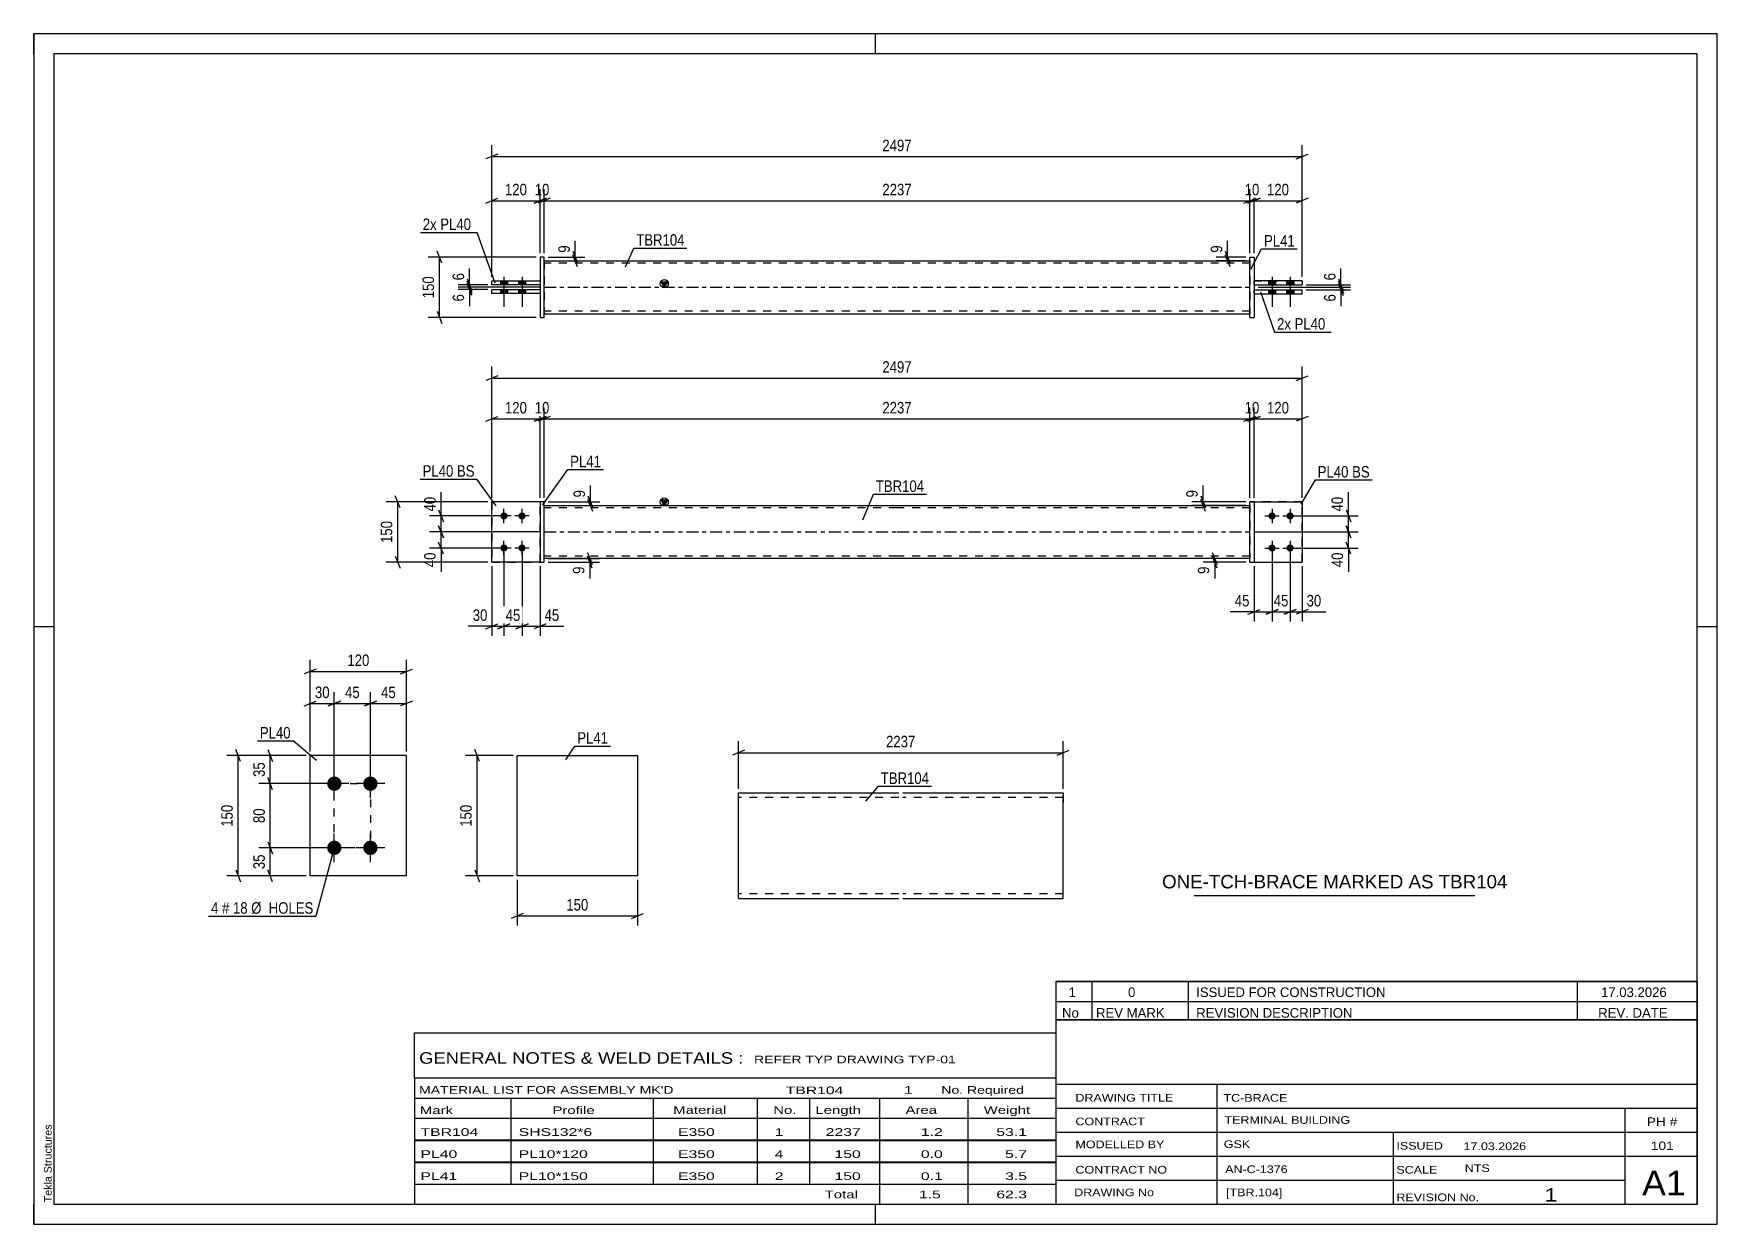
# Paper-space layout 'Layout1' of a CAD drawing. Header units: millimetres. Extents: x 0 to 420, y 0 to 297.
# The model-space entities are those that its viewports show. They can reach past a viewport. Long polylines and large blocks are cut down to what shows.
import ezdxf

# ---------------------------------------------------------------- set-up
doc = ezdxf.new("R2010")
doc.units = ezdxf.units.MM
doc.linetypes.add('DXK_LINE_DOT2', pattern=[3.9198, 1.9599, -1.9599])
doc.linetypes.add('DXK_LINE_DOT3', pattern=[5.9187, 2.979, -0.9799, 0.9799, -0.9799])
doc.layers.add('Viewport layer', color=7, linetype='Continuous', plot=False)
doc.styles.add('Arial', font='ARIAL.TTF', dxfattribs={"height": 0.2})
doc.styles.add('Arial Narrow', font='ARIALN.TTF', dxfattribs={"height": 0.2})

# ---------------------------------------------------------------- blocks, each defined once
blk = doc.blocks.new('Unknown-581590759-1127')
at = {"color": 5, "linetype": 'Continuous'}
for p, q in [((420, 297), (0, 297)), ((0, 297), (0, 0)), ((0, 292), (0, 297)), ((210, 292), (210, 297)), ((420, 0), (420, 297)), ((415, 292), (5, 292)), ((5, 292), (5, 5)), ((415, 5), (415, 292)), ((5, 149), (0, 149)), ((420, 149), (415, 149)), ((0, 0), (0, 5)), ((5, 5), (415, 5)), ((210, 0), (210, 5)), ((0, 0), (420, 0))]:
    blk.add_line(p, q, dxfattribs=at)
at = {"color": 174, "linetype": 'Continuous', "style": 'Arial'}
blk.add_text('Tekla Structures', height=1.9102, rotation=90, dxfattribs=at).set_placement((4.5, 5.5))
blk = doc.blocks.new('Part-581590759-1367 - 1364')
at = {"color": 2, "linetype": 'Continuous'}
for p, q in [((304.42, 180.2), (303.42, 180.2)), ((303.42, 165.2), (303.42, 180.2)), ((304.42, 180.2), (304.42, 165.2)), ((303.42, 165.2), (303.42, 165.2)), ((303.42, 165.2), (304.42, 165.2))]:
    blk.add_line(p, q, dxfattribs=at)
at = {"color": 7, "linetype": 'DXK_LINE_DOT2'}
for p, q in [((303.42, 180.2), (303.42, 180.2)), ((303.42, 180.2), (304.42, 180.2)), ((304.42, 180.2), (304.42, 180.2)), ((303.42, 165.2), (304.42, 165.2))]:
    blk.add_line(p, q, dxfattribs=at)
blk = doc.blocks.new('Part-581590759-1420 - 1364')
at = {"color": 7, "linetype": 'DXK_LINE_DOT2'}
for p, q in [((126.32, 180.2), (114.32, 180.2)), ((114.32, 180.2), (114.32, 165.2)), ((126.32, 165.2), (126.32, 180.2)), ((114.32, 165.2), (126.32, 165.2))]:
    blk.add_line(p, q, dxfattribs=at)
blk = doc.blocks.new('Bolt-581590759-1378 - 1364')
at = {"linetype": 'Continuous'}
for points in [[(117.32, 175.8, -1), (117.32, 177.6, -1)], [(121.82, 175.8, -1), (121.82, 177.6, -1)], [(117.32, 167.8, -1), (117.32, 169.6, -1)], [(121.82, 167.8, -1), (121.82, 169.6, -1)]]:
    blk.add_hatch(color=1, dxfattribs=at).paths.add_polyline_path(points)
at = {"color": 1, "linetype": 'Continuous'}
for p, q in [((119.12, 176.7), (115.52, 176.7)), ((117.32, 174.9), (117.32, 178.5)), ((123.62, 176.7), (120.02, 176.7)), ((121.82, 174.9), (121.82, 178.5)), ((119.12, 168.7), (115.52, 168.7)), ((117.32, 166.9), (117.32, 170.5)), ((123.62, 168.7), (120.02, 168.7)), ((121.82, 166.9), (121.82, 170.5))]:
    blk.add_line(p, q, dxfattribs=at)
blk = doc.blocks.new('Bolt-581590759-1379 - 1364')
at = {"linetype": 'Continuous'}
for points in [[(308.92, 177.6, -1), (308.92, 175.8, -1)], [(313.42, 177.6, -1), (313.42, 175.8, -1)], [(308.92, 169.6, -1), (308.92, 167.8, -1)], [(313.42, 169.6, -1), (313.42, 167.8, -1)]]:
    blk.add_hatch(color=1, dxfattribs=at).paths.add_polyline_path(points)
at = {"color": 1, "linetype": 'Continuous'}
for p, q in [((307.12, 176.7), (310.72, 176.7)), ((308.92, 178.5), (308.92, 174.9)), ((311.62, 176.7), (315.22, 176.7)), ((313.42, 178.5), (313.42, 174.9)), ((307.12, 168.7), (310.72, 168.7)), ((308.92, 170.5), (308.92, 166.9)), ((311.62, 168.7), (315.22, 168.7)), ((313.42, 170.5), (313.42, 166.9))]:
    blk.add_line(p, q, dxfattribs=at)
blk = doc.blocks.new('Part-581590759-1405 - 1364')
at = {"color": 2, "linetype": 'Continuous'}
for p, q in [((127.32, 180.2), (126.32, 180.2)), ((126.32, 180.2), (126.32, 165.2)), ((127.32, 165.2), (127.32, 180.2)), ((126.32, 165.2), (127.32, 165.2))]:
    blk.add_line(p, q, dxfattribs=at)
blk = doc.blocks.new('Part-581590759-1425 - 1364')
at = {"color": 2, "linetype": 'Continuous'}
for p, q in [((126.32, 180.2), (114.32, 180.2)), ((114.32, 165.2), (114.32, 180.2)), ((126.32, 165.2), (114.32, 165.2))]:
    blk.add_line(p, q, dxfattribs=at)
at = {"color": 7, "linetype": 'DXK_LINE_DOT2'}
blk.add_line((126.32, 165.2), (126.32, 180.2), dxfattribs=at)
blk = doc.blocks.new('Part-581590759-1440 - 1364')
at = {"linetype": 'Continuous'}
blk.add_hatch(color=2, dxfattribs=at).paths.add_polyline_path([(157.32, 179.3), (156.52, 180.7), (158.12, 180.7)])
at = {"color": 2, "linetype": 'Continuous'}
for p, q in [((157.32, 179.3), (156.52, 180.7)), ((156.52, 180.7), (158.12, 180.7)), ((158.12, 180.7), (157.32, 179.3)), ((127.32, 179.3), (215.32, 179.3)), ((215.42, 179.3), (303.42, 179.3)), ((215.32, 166.1), (127.32, 166.1)), ((303.42, 166.1), (215.42, 166.1))]:
    blk.add_line(p, q, dxfattribs=at)
at = {"color": 7, "linetype": 'DXK_LINE_DOT2'}
for p, q in [((127.32, 166.1), (127.32, 179.3)), ((215.32, 178.7), (127.32, 178.7)), ((303.42, 178.7), (215.42, 178.7)), ((303.42, 179.3), (303.42, 166.1)), ((215.32, 166.7), (127.32, 166.7)), ((303.42, 166.7), (215.42, 166.7))]:
    blk.add_line(p, q, dxfattribs=at)
at = {"color": 7, "linetype": 'DXK_LINE_DOT3'}
for p, q in [((127.32, 172.7), (215.32, 172.7)), ((215.42, 172.7), (303.42, 172.7))]:
    blk.add_line(p, q, dxfattribs=at)
at = {"color": 2, "linetype": 'Continuous'}
blk.add_circle((157.32, 180.2), 1, dxfattribs=at)
blk = doc.blocks.new('Part-581590759-1445 - 1364')
at = {"color": 2, "linetype": 'Continuous'}
for p, q in [((304.42, 180.2), (316.42, 180.2)), ((316.42, 180.2), (316.42, 165.2)), ((304.42, 165.2), (316.42, 165.2))]:
    blk.add_line(p, q, dxfattribs=at)
at = {"color": 7, "linetype": 'DXK_LINE_DOT2'}
blk.add_line((304.42, 180.2), (304.42, 165.2), dxfattribs=at)
blk = doc.blocks.new('Part-581590759-1450 - 1364')
at = {"color": 7, "linetype": 'DXK_LINE_DOT2'}
for p, q in [((316.42, 180.2), (304.42, 180.2)), ((304.42, 180.2), (304.42, 165.2)), ((316.42, 165.2), (316.42, 180.2)), ((304.42, 165.2), (316.42, 165.2))]:
    blk.add_line(p, q, dxfattribs=at)
blk = doc.blocks.new('Part-581590759-1793 - 1767')
at = {"color": 2, "linetype": 'Continuous'}
for p, q in [((114.32, 232.15), (114.32, 233.15)), ((114.32, 233.15), (126.32, 233.15)), ((126.32, 232.15), (114.32, 232.15)), ((126.32, 233.15), (126.32, 232.15))]:
    blk.add_line(p, q, dxfattribs=at)
blk = doc.blocks.new('Part-581590759-1778 - 1767')
at = {"color": 2, "linetype": 'Continuous'}
for p, q in [((304.42, 232.14), (304.42, 233.14)), ((304.42, 233.14), (316.42, 233.14)), ((304.42, 232.14), (304.42, 232.14)), ((304.42, 232.14), (316.42, 232.14)), ((316.42, 232.14), (316.42, 233.14))]:
    blk.add_line(p, q, dxfattribs=at)
at = {"color": 7, "linetype": 'DXK_LINE_DOT2'}
for p, q in [((304.42, 233.14), (316.42, 233.14)), ((304.42, 232.14), (316.42, 232.14))]:
    blk.add_line(p, q, dxfattribs=at)
blk = doc.blocks.new('Part-581590759-1798 - 1767')
at = {"color": 2, "linetype": 'Continuous'}
for p, q in [((114.32, 235.35), (126.32, 235.35)), ((114.32, 234.35), (114.32, 235.35)), ((126.32, 235.35), (126.32, 234.35)), ((126.32, 234.35), (114.32, 234.35))]:
    blk.add_line(p, q, dxfattribs=at)
blk = doc.blocks.new('Part-581590759-1773 - 1767')
at = {"linetype": 'Continuous'}
blk.add_hatch(color=2, dxfattribs=at).paths.add_polyline_path([(157.32, 233.74), (156.52, 235.14), (158.12, 235.14)])
at = {"color": 2, "linetype": 'Continuous'}
for p, q in [((127.32, 240.34), (215.32, 240.34)), ((215.42, 240.34), (303.42, 240.34)), ((157.32, 233.74), (156.52, 235.14)), ((156.52, 235.14), (158.12, 235.14)), ((158.12, 235.14), (157.32, 233.74)), ((127.32, 227.14), (215.32, 227.14)), ((215.42, 227.14), (303.42, 227.14))]:
    blk.add_line(p, q, dxfattribs=at)
at = {"color": 7, "linetype": 'DXK_LINE_DOT2'}
for p, q in [((127.32, 240.34), (127.32, 227.14)), ((215.32, 239.74), (127.32, 239.74)), ((303.42, 239.74), (215.42, 239.74)), ((303.42, 240.34), (303.42, 227.14)), ((215.32, 227.74), (127.32, 227.74)), ((303.42, 227.74), (215.42, 227.74))]:
    blk.add_line(p, q, dxfattribs=at)
at = {"color": 7, "linetype": 'DXK_LINE_DOT3'}
for p, q in [((127.32, 233.74), (215.32, 233.74)), ((215.42, 233.74), (303.42, 233.74))]:
    blk.add_line(p, q, dxfattribs=at)
at = {"color": 2, "linetype": 'Continuous'}
blk.add_circle((157.32, 234.64), 1, dxfattribs=at)
blk = doc.blocks.new('Part-581590759-1783 - 1767')
at = {"color": 2, "linetype": 'Continuous'}
for p, q in [((304.42, 234.34), (304.42, 235.34)), ((316.42, 235.34), (304.42, 235.34)), ((316.42, 235.34), (316.42, 234.34)), ((304.42, 234.34), (304.42, 234.34)), ((304.42, 234.34), (316.42, 234.34))]:
    blk.add_line(p, q, dxfattribs=at)
at = {"color": 7, "linetype": 'DXK_LINE_DOT2'}
for p, q in [((304.42, 235.34), (304.42, 235.34)), ((304.42, 235.34), (316.42, 235.34)), ((316.42, 235.34), (316.42, 235.34)), ((304.42, 234.34), (316.42, 234.34))]:
    blk.add_line(p, q, dxfattribs=at)
blk = doc.blocks.new('Part-581590759-1799 - 1767')
at = {"color": 2, "linetype": 'Continuous'}
for p, q in [((127.32, 241.24), (126.32, 241.24)), ((126.32, 241.24), (126.32, 226.24)), ((127.32, 226.24), (127.32, 241.24)), ((126.32, 226.24), (127.32, 226.24))]:
    blk.add_line(p, q, dxfattribs=at)
blk = doc.blocks.new('Part-581590759-1788 - 1767')
at = {"color": 2, "linetype": 'Continuous'}
for p, q in [((303.42, 241.24), (303.42, 241.24)), ((303.42, 226.24), (303.42, 241.24)), ((303.42, 241.24), (304.42, 241.24)), ((304.42, 241.24), (304.42, 241.24)), ((304.42, 241.24), (304.42, 226.24)), ((303.42, 226.24), (303.42, 226.24)), ((303.42, 226.24), (304.42, 226.24)), ((304.42, 226.24), (304.42, 226.24))]:
    blk.add_line(p, q, dxfattribs=at)
at = {"color": 7, "linetype": 'DXK_LINE_DOT2'}
for p, q in [((303.42, 241.24), (303.42, 241.24)), ((303.42, 241.24), (304.42, 241.24)), ((303.42, 226.24), (304.42, 226.24))]:
    blk.add_line(p, q, dxfattribs=at)
blk = doc.blocks.new('Bolt-581590759-1800 - 1767')
at = {"linetype": 'Continuous'}
for points in [[(309.82, 235.34), (308.02, 235.34), (308.02, 234.34), (309.82, 234.34)], [(309.82, 235.34), (308.02, 235.34), (308.02, 234.34), (309.82, 234.34)], [(314.32, 235.34), (312.52, 235.34), (312.52, 234.34), (314.32, 234.34)], [(314.32, 235.34), (312.52, 235.34), (312.52, 234.34), (314.32, 234.34)], [(309.82, 233.14), (308.02, 233.14), (308.02, 232.14), (309.82, 232.14)], [(309.82, 233.14), (308.02, 233.14), (308.02, 232.14), (309.82, 232.14)], [(314.32, 233.14), (312.52, 233.14), (312.52, 232.14), (314.32, 232.14)], [(314.32, 233.14), (312.52, 233.14), (312.52, 232.14), (314.32, 232.14)]]:
    blk.add_hatch(color=1, dxfattribs=at).paths.add_polyline_path(points)
at = {"color": 1, "linetype": 'Continuous'}
for p, q in [((308.02, 235.34), (308.02, 234.34)), ((308.02, 235.34), (308.02, 234.34)), ((308.92, 236.34), (308.92, 228.84)), ((308.92, 236.34), (308.92, 228.84)), ((309.82, 235.34), (309.82, 234.34)), ((309.82, 235.34), (309.82, 234.34)), ((312.52, 235.34), (312.52, 234.34)), ((312.52, 235.34), (312.52, 234.34)), ((313.42, 236.34), (313.42, 228.84)), ((313.42, 236.34), (313.42, 228.84)), ((314.32, 235.34), (314.32, 234.34)), ((314.32, 235.34), (314.32, 234.34)), ((308.02, 233.14), (308.02, 232.14)), ((308.02, 233.14), (308.02, 232.14)), ((309.82, 233.14), (309.82, 232.14)), ((309.82, 233.14), (309.82, 232.14)), ((312.52, 233.14), (312.52, 232.14)), ((312.52, 233.14), (312.52, 232.14)), ((314.32, 233.14), (314.32, 232.14)), ((314.32, 233.14), (314.32, 232.14))]:
    blk.add_line(p, q, dxfattribs=at)
blk = doc.blocks.new('Bolt-581590759-1801 - 1767')
at = {"linetype": 'Continuous'}
for points in [[(116.42, 234.35), (118.22, 234.35), (118.22, 235.35), (116.42, 235.35)], [(116.42, 234.35), (118.22, 234.35), (118.22, 235.35), (116.42, 235.35)], [(120.92, 234.35), (122.72, 234.35), (122.72, 235.35), (120.92, 235.35)], [(120.92, 234.35), (122.72, 234.35), (122.72, 235.35), (120.92, 235.35)], [(116.42, 232.15), (118.22, 232.15), (118.22, 233.15), (116.42, 233.15)], [(116.42, 232.15), (118.22, 232.15), (118.22, 233.15), (116.42, 233.15)], [(120.92, 232.15), (122.72, 232.15), (122.72, 233.15), (120.92, 233.15)], [(120.92, 232.15), (122.72, 232.15), (122.72, 233.15), (120.92, 233.15)]]:
    blk.add_hatch(color=1, dxfattribs=at).paths.add_polyline_path(points)
at = {"color": 1, "linetype": 'Continuous'}
for p, q in [((116.42, 235.35), (116.42, 234.35)), ((116.42, 235.35), (116.42, 234.35)), ((117.32, 236.35), (117.32, 228.85)), ((117.32, 236.35), (117.32, 228.85)), ((118.22, 235.35), (118.22, 234.35)), ((118.22, 235.35), (118.22, 234.35)), ((120.92, 235.35), (120.92, 234.35)), ((120.92, 235.35), (120.92, 234.35)), ((121.82, 236.35), (121.82, 228.85)), ((121.82, 236.35), (121.82, 228.85)), ((122.72, 235.35), (122.72, 234.35)), ((122.72, 235.35), (122.72, 234.35)), ((116.42, 233.15), (116.42, 232.15)), ((116.42, 233.15), (116.42, 232.15)), ((118.22, 233.15), (118.22, 232.15)), ((118.22, 233.15), (118.22, 232.15)), ((120.92, 233.15), (120.92, 232.15)), ((120.92, 233.15), (120.92, 232.15)), ((122.72, 233.15), (122.72, 232.15)), ((122.72, 233.15), (122.72, 232.15))]:
    blk.add_line(p, q, dxfattribs=at)
blk = doc.blocks.new('Bolt-581590759-2103 - 2040')
at = {"linetype": 'Continuous'}
for points in [[(75, 108.12, -1), (75, 111.72, -1)], [(84, 108.12, -1), (84, 111.72, -1)], [(75, 92.12, -1), (75, 95.72, -1)], [(84, 92.12, -1), (84, 95.72, -1)]]:
    blk.add_hatch(color=1, dxfattribs=at).paths.add_polyline_path(points)
at = {"color": 1, "linetype": 'Continuous'}
for p, q in [((75, 106.32), (75, 113.52)), ((84, 106.32), (84, 113.52)), ((78.6, 109.92), (71.4, 109.92)), ((87.6, 109.92), (80.4, 109.92)), ((75, 90.32), (75, 97.52)), ((84, 90.32), (84, 97.52)), ((78.6, 93.92), (71.4, 93.92)), ((87.6, 93.92), (80.4, 93.92))]:
    blk.add_line(p, q, dxfattribs=at)
blk = doc.blocks.new('Part-581590759-2108 - 2040')
at = {"color": 2, "linetype": 'Continuous'}
for p, q in [((93, 116.92), (69, 116.92)), ((69, 86.92), (69, 116.92)), ((93, 86.92), (93, 116.92)), ((93, 86.92), (69, 86.92))]:
    blk.add_line(p, q, dxfattribs=at)
blk = doc.blocks.new('Part-581590759-2231 - 2225')
at = {"color": 2, "linetype": 'Continuous'}
for p, q in [((120.61, 86.92), (120.61, 116.92)), ((120.61, 116.92), (150.61, 116.92)), ((150.61, 116.92), (150.61, 86.92)), ((150.61, 86.92), (120.61, 86.92))]:
    blk.add_line(p, q, dxfattribs=at)
blk = doc.blocks.new('Part-581590759-2256 - 2248')
at = {"color": 2, "linetype": 'Continuous'}
for p, q in [((175.79, 81.43), (175.79, 107.65)), ((175.79, 107.65), (215.79, 107.65)), ((216.79, 107.65), (256.79, 107.65)), ((256.79, 107.65), (256.79, 107.46)), ((256.79, 107.46), (256.79, 105.25)), ((256.79, 81.25), (256.79, 105.25)), ((175.79, 81.25), (175.79, 81.43)), ((175.79, 81.25), (215.79, 81.25)), ((216.79, 81.25), (256.79, 81.25))]:
    blk.add_line(p, q, dxfattribs=at)
at = {"color": 7, "linetype": 'DXK_LINE_DOT2'}
for p, q in [((215.79, 106.45), (175.79, 106.45)), ((256.79, 106.45), (216.79, 106.45)), ((256.79, 105.25), (256.79, 106.94)), ((175.79, 82.45), (175.79, 82.54)), ((215.79, 82.45), (175.79, 82.45)), ((256.79, 82.45), (216.79, 82.45)), ((256.79, 82.45), (256.79, 82.54))]:
    blk.add_line(p, q, dxfattribs=at)
blk = doc.blocks.new('Rectangle-581590759-2210 - 2040')
at = {"color": 1, "linetype": 'DXK_LINE_DOT2'}
blk.add_lwpolyline([(75, 109.92), (84, 109.92), (84, 93.92), (75, 93.92), (75, 109.92)], close=True, dxfattribs=at)
blk = doc.blocks.new('StraightDimension-581590759-1609 - 1364')
at = {"color": 7, "linetype": 'Continuous'}
for p, q in [((126.32, 172.7), (98.77, 172.7)), ((101.02, 174.2), (102.22, 171.2)), ((101.62, 168.7), (101.62, 172.7)), ((116.32, 168.7), (98.77, 168.7)), ((102.22, 167.2), (101.02, 170.2))]:
    blk.add_line(p, q, dxfattribs=at)
at = {"color": 0}
blk.add_wipeout([(100.87, 168.17), (96.67, 168.17), (96.67, 163.32), (100.87, 163.32)], dxfattribs=at)
at = {"color": 7, "linetype": 'Continuous'}
blk.add_line((101.62, 168.7), (101.62, 162.79), dxfattribs=at)
blk.add_line((101.62, 168.7), (101.62, 162.79), dxfattribs=at)
at = {"color": 3, "style": 'Arial Narrow'}
blk.add_text('40', height=2.863, rotation=90.0002, dxfattribs=at).set_placement((100.27, 163.92))
blk = doc.blocks.new('StraightDimension-581590759-1665 - 1364')
at = {"color": 7, "linetype": 'Continuous'}
for p, q in [((308.92, 167.7), (308.92, 150.39)), ((313.42, 167.7), (313.42, 150.39)), ((307.42, 152.19), (310.42, 153.39)), ((308.92, 152.79), (313.42, 152.79)), ((314.92, 153.39), (311.92, 152.19))]:
    blk.add_line(p, q, dxfattribs=at)
at = {"color": 0}
blk.add_wipeout([(313.59, 153.54), (313.59, 157.74), (308.74, 157.74), (308.74, 153.54)], dxfattribs=at)
at = {"color": 3, "style": 'Arial Narrow'}
blk.add_text('45', height=2.863, dxfattribs=at).set_placement((309.34, 154.14))
blk = doc.blocks.new('StraightDimension-581590759-1505 - 1364')
at = {"color": 7, "linetype": 'Continuous'}
for p, q in [((303.42, 181.2), (303.42, 203.77)), ((304.42, 181.2), (304.42, 203.77)), ((301.92, 200.32), (304.92, 201.52)), ((305.92, 201.52), (302.92, 200.32)), ((303.42, 200.92), (304.42, 200.92))]:
    blk.add_line(p, q, dxfattribs=at)
at = {"color": 0}
blk.add_wipeout([(306.34, 201.67), (306.34, 205.87), (301.49, 205.87), (301.49, 201.67)], dxfattribs=at)
at = {"color": 3, "style": 'Arial Narrow'}
blk.add_text('10', height=2.863, dxfattribs=at).set_placement((302.09, 202.27))
blk = doc.blocks.new('StraightDimension-581590759-1703 - 1364')
at = {"color": 7, "linetype": 'Continuous'}
for p, q in [((314.42, 176.7), (330.38, 176.7)), ((327.38, 178.2), (328.58, 175.2)), ((327.98, 172.7), (327.98, 176.7)), ((304.42, 172.7), (330.38, 172.7)), ((328.58, 171.2), (327.38, 174.2))]:
    blk.add_line(p, q, dxfattribs=at)
at = {"color": 0}
blk.add_wipeout([(327.23, 182.08), (323.03, 182.08), (323.03, 177.22), (327.23, 177.22)], dxfattribs=at)
at = {"color": 7, "linetype": 'Continuous'}
blk.add_line((327.98, 176.7), (327.98, 182.6), dxfattribs=at)
blk.add_line((327.98, 176.7), (327.98, 182.6), dxfattribs=at)
at = {"color": 3, "style": 'Arial Narrow'}
blk.add_text('40', height=2.863, rotation=90.0002, dxfattribs=at).set_placement((326.63, 177.82))
blk = doc.blocks.new('StraightDimension-581590759-1600 - 1364')
at = {"color": 7, "linetype": 'Continuous'}
for p, q in [((138.27, 181.7), (139.47, 178.7)), ((139.47, 177.8), (138.27, 180.8)), ((128.32, 180.2), (141.27, 180.2)), ((128.32, 179.3), (141.27, 179.3)), ((138.87, 179.3), (138.87, 180.2))]:
    blk.add_line(p, q, dxfattribs=at)
at = {"color": 0}
blk.add_wipeout([(138.12, 183.75), (133.92, 183.75), (133.92, 180.72), (138.12, 180.72)], dxfattribs=at)
at = {"color": 7, "linetype": 'Continuous'}
blk.add_line((138.87, 180.2), (138.87, 184.28), dxfattribs=at)
blk.add_line((138.87, 180.2), (138.87, 184.28), dxfattribs=at)
at = {"color": 3, "style": 'Arial Narrow'}
blk.add_text('9', height=2.86, rotation=90.0002, dxfattribs=at).set_placement((137.52, 181.32))
blk = doc.blocks.new('StraightDimension-581590759-1649 - 1364')
at = {"color": 7, "linetype": 'Continuous'}
for p, q in [((304.42, 164.2), (304.42, 150.39)), ((308.92, 167.7), (308.92, 150.39)), ((302.92, 152.19), (305.92, 153.39)), ((304.42, 152.79), (308.92, 152.79)), ((310.42, 153.39), (307.42, 152.19))]:
    blk.add_line(p, q, dxfattribs=at)
at = {"color": 0}
blk.add_wipeout([(303.89, 153.54), (303.89, 157.74), (299.03, 157.74), (299.03, 153.54)], dxfattribs=at)
at = {"color": 7, "linetype": 'Continuous'}
blk.add_line((304.42, 152.79), (298.51, 152.79), dxfattribs=at)
blk.add_line((304.42, 152.79), (298.51, 152.79), dxfattribs=at)
at = {"color": 3, "style": 'Arial Narrow'}
blk.add_text('45', height=2.863, dxfattribs=at).set_placement((299.63, 154.14))
blk = doc.blocks.new('StraightDimension-581590759-1560 - 1364')
at = {"color": 7, "linetype": 'Continuous'}
for p, q in [((114.32, 164.2), (114.32, 146.78)), ((117.32, 167.7), (117.32, 146.78)), ((112.82, 148.58), (115.82, 149.78)), ((114.32, 149.18), (117.32, 149.18)), ((118.82, 149.78), (115.82, 148.58))]:
    blk.add_line(p, q, dxfattribs=at)
at = {"color": 0}
blk.add_wipeout([(113.79, 149.93), (113.79, 154.13), (108.93, 154.13), (108.93, 149.93)], dxfattribs=at)
at = {"color": 7, "linetype": 'Continuous'}
blk.add_line((114.32, 149.18), (108.41, 149.18), dxfattribs=at)
blk.add_line((114.32, 149.18), (108.41, 149.18), dxfattribs=at)
at = {"color": 3, "style": 'Arial Narrow'}
blk.add_text('30', height=2.863, dxfattribs=at).set_placement((109.53, 150.53))
blk = doc.blocks.new('StraightDimension-581590759-1452 - 1364')
at = {"color": 7, "linetype": 'Continuous'}
for p, q in [((114.32, 181.2), (114.32, 203.77)), ((126.32, 181.2), (126.32, 203.77)), ((112.82, 200.32), (115.82, 201.52)), ((114.32, 200.92), (126.32, 200.92)), ((127.82, 201.52), (124.82, 200.32))]:
    blk.add_line(p, q, dxfattribs=at)
at = {"color": 0}
blk.add_wipeout([(123.66, 201.67), (123.66, 205.87), (116.97, 205.87), (116.97, 201.67)], dxfattribs=at)
at = {"color": 3, "style": 'Arial Narrow'}
blk.add_text('120', height=2.863, dxfattribs=at).set_placement((117.57, 202.27))
blk = doc.blocks.new('StraightDimension-581590759-1730 - 1364')
at = {"color": 7, "linetype": 'Continuous'}
for p, q in [((291.13, 181.7), (292.33, 178.7)), ((292.33, 177.8), (291.13, 180.8)), ((302.42, 180.2), (288.88, 180.2)), ((302.42, 179.3), (288.88, 179.3)), ((291.73, 179.3), (291.73, 180.2))]:
    blk.add_line(p, q, dxfattribs=at)
at = {"color": 0}
blk.add_wipeout([(290.98, 183.75), (286.78, 183.75), (286.78, 180.72), (290.98, 180.72)], dxfattribs=at)
at = {"color": 7, "linetype": 'Continuous'}
blk.add_line((291.73, 180.2), (291.73, 184.28), dxfattribs=at)
blk.add_line((291.73, 180.2), (291.73, 184.28), dxfattribs=at)
at = {"color": 3, "style": 'Arial Narrow'}
blk.add_text('9', height=2.86, rotation=90.0002, dxfattribs=at).set_placement((290.38, 181.32))
blk = doc.blocks.new('StraightDimension-581590759-1479 - 1364')
at = {"color": 7, "linetype": 'Continuous'}
for p, q in [((126.32, 181.2), (126.32, 203.77)), ((127.32, 181.2), (127.32, 203.77)), ((124.82, 200.32), (127.82, 201.52)), ((128.82, 201.52), (125.82, 200.32)), ((126.32, 200.92), (127.32, 200.92))]:
    blk.add_line(p, q, dxfattribs=at)
at = {"color": 0}
blk.add_wipeout([(129.24, 201.67), (129.24, 205.87), (124.39, 205.87), (124.39, 201.67)], dxfattribs=at)
at = {"color": 3, "style": 'Arial Narrow'}
blk.add_text('10', height=2.863, dxfattribs=at).set_placement((124.99, 202.27))
blk = doc.blocks.new('StraightDimension-581590759-1577 - 1364')
at = {"color": 7, "linetype": 'Continuous'}
for p, q in [((121.82, 167.7), (121.82, 146.78)), ((126.32, 164.2), (126.32, 146.78)), ((120.32, 148.58), (123.32, 149.78)), ((121.82, 149.18), (126.32, 149.18)), ((127.82, 149.78), (124.82, 148.58))]:
    blk.add_line(p, q, dxfattribs=at)
at = {"color": 0}
blk.add_wipeout([(131.7, 149.93), (131.7, 154.13), (126.84, 154.13), (126.84, 149.93)], dxfattribs=at)
at = {"color": 7, "linetype": 'Continuous'}
blk.add_line((126.32, 149.18), (132.22, 149.18), dxfattribs=at)
blk.add_line((126.32, 149.18), (132.22, 149.18), dxfattribs=at)
at = {"color": 3, "style": 'Arial Narrow'}
blk.add_text('45', height=2.863, dxfattribs=at).set_placement((127.44, 150.53))
blk = doc.blocks.new('StraightDimension-581590759-1496 - 1364')
at = {"color": 7, "linetype": 'Continuous'}
for p, q in [((127.32, 181.2), (127.32, 203.77)), ((303.42, 181.2), (303.42, 203.77)), ((128.82, 201.52), (125.82, 200.32)), ((127.32, 200.92), (303.42, 200.92)), ((301.92, 200.32), (304.92, 201.52))]:
    blk.add_line(p, q, dxfattribs=at)
at = {"color": 0}
blk.add_wipeout([(219.62, 201.67), (219.62, 205.87), (211.11, 205.87), (211.11, 201.67)], dxfattribs=at)
at = {"color": 3, "style": 'Arial Narrow'}
blk.add_text('2237', height=2.863, dxfattribs=at).set_placement((211.71, 202.27))
blk = doc.blocks.new('StraightDimension-581590759-1523 - 1364')
at = {"color": 7, "linetype": 'Continuous'}
for p, q in [((304.42, 181.2), (304.42, 203.77)), ((316.42, 181.2), (316.42, 203.77)), ((302.92, 200.32), (305.92, 201.52)), ((304.42, 200.92), (316.42, 200.92)), ((317.92, 201.52), (314.92, 200.32))]:
    blk.add_line(p, q, dxfattribs=at)
at = {"color": 0}
blk.add_wipeout([(313.76, 201.67), (313.76, 205.87), (307.07, 205.87), (307.07, 201.67)], dxfattribs=at)
at = {"color": 3, "style": 'Arial Narrow'}
blk.add_text('120', height=2.863, dxfattribs=at).set_placement((307.67, 202.27))
blk = doc.blocks.new('StraightDimension-581590759-1546 - 1364')
at = {"color": 7, "linetype": 'Continuous'}
for p, q in [((115.82, 211.69), (112.82, 210.49)), ((114.32, 181.2), (114.32, 213.94)), ((114.32, 211.09), (316.42, 211.09)), ((314.92, 210.49), (317.92, 211.69)), ((316.42, 181.2), (316.42, 213.94))]:
    blk.add_line(p, q, dxfattribs=at)
at = {"color": 0}
blk.add_wipeout([(219.62, 211.84), (219.62, 216.04), (211.11, 216.04), (211.11, 211.84)], dxfattribs=at)
at = {"color": 3, "style": 'Arial Narrow'}
blk.add_text('2497', height=2.863, dxfattribs=at).set_placement((211.71, 212.44))
blk = doc.blocks.new('StraightDimension-581590759-1570 - 1364')
at = {"color": 7, "linetype": 'Continuous'}
for p, q in [((117.32, 167.7), (117.32, 146.78)), ((121.82, 167.7), (121.82, 146.78)), ((115.82, 148.58), (118.82, 149.78)), ((117.32, 149.18), (121.82, 149.18)), ((123.32, 149.78), (120.32, 148.58))]:
    blk.add_line(p, q, dxfattribs=at)
at = {"color": 0}
blk.add_wipeout([(121.99, 149.93), (121.99, 154.13), (117.14, 154.13), (117.14, 149.93)], dxfattribs=at)
at = {"color": 3, "style": 'Arial Narrow'}
blk.add_text('45', height=2.863, dxfattribs=at).set_placement((117.74, 150.53))
blk = doc.blocks.new('StraightDimension-581590759-1591 - 1364')
at = {"color": 7, "linetype": 'Continuous'}
for p, q in [((128.32, 166.1), (141.12, 166.1)), ((128.32, 165.2), (141.12, 165.2)), ((138.12, 167.6), (139.32, 164.6)), ((139.32, 163.7), (138.12, 166.7)), ((138.72, 165.2), (138.72, 166.1))]:
    blk.add_line(p, q, dxfattribs=at)
at = {"color": 0}
blk.add_wipeout([(137.97, 164.67), (133.77, 164.67), (133.77, 161.65), (137.97, 161.65)], dxfattribs=at)
at = {"color": 7, "linetype": 'Continuous'}
blk.add_line((138.72, 165.2), (138.72, 161.12), dxfattribs=at)
blk.add_line((138.72, 165.2), (138.72, 161.12), dxfattribs=at)
at = {"color": 3, "style": 'Arial Narrow'}
blk.add_text('9', height=2.86, rotation=90.0002, dxfattribs=at).set_placement((137.37, 162.25))
blk = doc.blocks.new('StraightDimension-581590759-1626 - 1364')
at = {"color": 7, "linetype": 'Continuous'}
for p, q in [((116.32, 176.7), (98.77, 176.7)), ((101.02, 178.2), (102.22, 175.2)), ((101.62, 172.7), (101.62, 176.7)), ((126.32, 172.7), (98.77, 172.7)), ((102.22, 171.2), (101.02, 174.2))]:
    blk.add_line(p, q, dxfattribs=at)
at = {"color": 0}
blk.add_wipeout([(100.87, 182.08), (96.67, 182.08), (96.67, 177.22), (100.87, 177.22)], dxfattribs=at)
at = {"color": 7, "linetype": 'Continuous'}
blk.add_line((101.62, 176.7), (101.62, 182.6), dxfattribs=at)
blk.add_line((101.62, 176.7), (101.62, 182.6), dxfattribs=at)
at = {"color": 3, "style": 'Arial Narrow'}
blk.add_text('40', height=2.863, rotation=90.0002, dxfattribs=at).set_placement((100.27, 177.82))
blk = doc.blocks.new('StraightDimension-581590759-1640 - 1364')
at = {"color": 7, "linetype": 'Continuous'}
for p, q in [((302.42, 166.1), (291.77, 166.1)), ((302.42, 165.2), (291.77, 165.2)), ((294.02, 167.6), (295.22, 164.6)), ((295.22, 163.7), (294.02, 166.7)), ((294.62, 165.2), (294.62, 166.1))]:
    blk.add_line(p, q, dxfattribs=at)
at = {"color": 0}
blk.add_wipeout([(293.87, 164.67), (289.67, 164.67), (289.67, 161.65), (293.87, 161.65)], dxfattribs=at)
at = {"color": 7, "linetype": 'Continuous'}
blk.add_line((294.62, 165.2), (294.62, 161.12), dxfattribs=at)
blk.add_line((294.62, 165.2), (294.62, 161.12), dxfattribs=at)
at = {"color": 3, "style": 'Arial Narrow'}
blk.add_text('9', height=2.86, rotation=90.0002, dxfattribs=at).set_placement((293.27, 162.25))
blk = doc.blocks.new('StraightDimension-581590759-1675 - 1364')
at = {"color": 7, "linetype": 'Continuous'}
for p, q in [((313.42, 167.7), (313.42, 150.39)), ((316.42, 164.2), (316.42, 150.39)), ((311.92, 152.19), (314.92, 153.39)), ((313.42, 152.79), (316.42, 152.79)), ((317.92, 153.39), (314.92, 152.19))]:
    blk.add_line(p, q, dxfattribs=at)
at = {"color": 0}
blk.add_wipeout([(321.8, 153.54), (321.8, 157.74), (316.94, 157.74), (316.94, 153.54)], dxfattribs=at)
at = {"color": 7, "linetype": 'Continuous'}
blk.add_line((316.42, 152.79), (322.32, 152.79), dxfattribs=at)
blk.add_line((316.42, 152.79), (322.32, 152.79), dxfattribs=at)
at = {"color": 3, "style": 'Arial Narrow'}
blk.add_text('30', height=2.863, dxfattribs=at).set_placement((317.54, 154.14))
blk = doc.blocks.new('StraightDimension-581590759-1689 - 1364')
at = {"color": 7, "linetype": 'Continuous'}
for p, q in [((91.41, 178.7), (90.21, 181.7)), ((113.32, 180.2), (87.96, 180.2)), ((90.81, 165.2), (90.81, 180.2)), ((113.32, 165.2), (87.96, 165.2)), ((90.21, 166.7), (91.41, 163.7))]:
    blk.add_line(p, q, dxfattribs=at)
at = {"color": 0}
blk.add_wipeout([(90.06, 176.04), (85.86, 176.04), (85.86, 169.36), (90.06, 169.36)], dxfattribs=at)
at = {"color": 3, "style": 'Arial Narrow'}
blk.add_text('150', height=2.863, rotation=90.0002, dxfattribs=at).set_placement((89.46, 169.96))
blk = doc.blocks.new('StraightDimension-581590759-1716 - 1364')
at = {"color": 7, "linetype": 'Continuous'}
for p, q in [((304.42, 172.7), (330.38, 172.7)), ((327.38, 174.2), (328.58, 171.2)), ((327.98, 168.7), (327.98, 172.7)), ((314.42, 168.7), (330.38, 168.7)), ((328.58, 167.2), (327.38, 170.2))]:
    blk.add_line(p, q, dxfattribs=at)
at = {"color": 0}
blk.add_wipeout([(327.23, 168.17), (323.03, 168.17), (323.03, 163.32), (327.23, 163.32)], dxfattribs=at)
at = {"color": 7, "linetype": 'Continuous'}
blk.add_line((327.98, 168.7), (327.98, 162.79), dxfattribs=at)
blk.add_line((327.98, 168.7), (327.98, 162.79), dxfattribs=at)
at = {"color": 3, "style": 'Arial Narrow'}
blk.add_text('40', height=2.863, rotation=90.0002, dxfattribs=at).set_placement((326.63, 163.92))
blk = doc.blocks.new('StraightDimension-581590759-1890 - 1767')
at = {"color": 7, "linetype": 'Continuous'}
for p, q in [((304.42, 242.25), (304.42, 258.19)), ((316.42, 236.34), (316.42, 258.19)), ((302.92, 254.74), (305.92, 255.94)), ((304.42, 255.34), (316.42, 255.34)), ((317.92, 255.94), (314.92, 254.74))]:
    blk.add_line(p, q, dxfattribs=at)
at = {"color": 0}
blk.add_wipeout([(313.76, 256.09), (313.76, 260.29), (307.07, 260.29), (307.07, 256.09)], dxfattribs=at)
at = {"color": 3, "style": 'Arial Narrow'}
blk.add_text('120', height=2.863, dxfattribs=at).set_placement((307.67, 256.69))
blk = doc.blocks.new('StraightDimension-581590759-1851 - 1767')
at = {"color": 7, "linetype": 'Continuous'}
for p, q in [((108.12, 235.85), (109.32, 232.85)), ((109.32, 232.24), (108.12, 235.24)), ((113.32, 234.35), (105.87, 234.35)), ((126.32, 233.74), (105.87, 233.74)), ((108.72, 233.74), (108.72, 234.35))]:
    blk.add_line(p, q, dxfattribs=at)
at = {"color": 0}
blk.add_wipeout([(107.97, 237.9), (103.77, 237.9), (103.77, 234.87), (107.97, 234.87)], dxfattribs=at)
at = {"color": 7, "linetype": 'Continuous'}
blk.add_line((108.72, 234.35), (108.72, 238.42), dxfattribs=at)
blk.add_line((108.72, 234.35), (108.72, 238.42), dxfattribs=at)
at = {"color": 3, "style": 'Arial Narrow'}
blk.add_text('6', height=2.86, rotation=90.0002, dxfattribs=at).set_placement((107.37, 235.47))
blk = doc.blocks.new('StraightDimension-581590759-1930 - 1767')
at = {"color": 7, "linetype": 'Continuous'}
for p, q in [((126.32, 242.24), (126.32, 258.19)), ((127.32, 242.24), (127.32, 258.19)), ((124.82, 254.74), (127.82, 255.94)), ((128.82, 255.94), (125.82, 254.74)), ((126.32, 255.34), (127.32, 255.34))]:
    blk.add_line(p, q, dxfattribs=at)
at = {"color": 0}
blk.add_wipeout([(129.24, 256.09), (129.24, 260.29), (124.39, 260.29), (124.39, 256.09)], dxfattribs=at)
at = {"color": 3, "style": 'Arial Narrow'}
blk.add_text('10', height=2.863, dxfattribs=at).set_placement((124.99, 256.69))
blk = doc.blocks.new('StraightDimension-581590759-1805 - 1767')
at = {"color": 7, "linetype": 'Continuous'}
for p, q in [((302.42, 241.25), (294.99, 241.25)), ((302.42, 240.34), (294.99, 240.34)), ((297.24, 242.75), (298.44, 239.75)), ((298.44, 238.84), (297.24, 241.84)), ((297.84, 240.34), (297.84, 241.25))]:
    blk.add_line(p, q, dxfattribs=at)
at = {"color": 0}
blk.add_wipeout([(297.09, 244.8), (292.89, 244.8), (292.89, 241.77), (297.09, 241.77)], dxfattribs=at)
at = {"color": 7, "linetype": 'Continuous'}
blk.add_line((297.84, 241.25), (297.84, 245.32), dxfattribs=at)
blk.add_line((297.84, 241.25), (297.84, 245.32), dxfattribs=at)
at = {"color": 3, "style": 'Arial Narrow'}
blk.add_text('9', height=2.86, rotation=90.0002, dxfattribs=at).set_placement((296.49, 242.37))
blk = doc.blocks.new('StraightDimension-581590759-1816 - 1767')
at = {"color": 7, "linetype": 'Continuous'}
for p, q in [((325.51, 235.84), (326.71, 232.84)), ((326.71, 232.24), (325.51, 235.24)), ((305.42, 233.74), (328.51, 233.74)), ((317.42, 234.34), (328.51, 234.34)), ((326.11, 233.74), (326.11, 234.34))]:
    blk.add_line(p, q, dxfattribs=at)
at = {"color": 0}
blk.add_wipeout([(325.36, 237.9), (321.16, 237.9), (321.16, 234.87), (325.36, 234.87)], dxfattribs=at)
at = {"color": 7, "linetype": 'Continuous'}
blk.add_line((326.11, 234.34), (326.11, 238.42), dxfattribs=at)
blk.add_line((326.11, 234.34), (326.11, 238.42), dxfattribs=at)
at = {"color": 3, "style": 'Arial Narrow'}
blk.add_text('6', height=2.86, rotation=90.0002, dxfattribs=at).set_placement((324.76, 235.47))
blk = doc.blocks.new('StraightDimension-581590759-1825 - 1767')
at = {"color": 7, "linetype": 'Continuous'}
for p, q in [((325.51, 235.24), (326.71, 232.24)), ((305.42, 233.74), (328.51, 233.74)), ((317.42, 233.14), (328.51, 233.14)), ((326.71, 231.64), (325.51, 234.64)), ((326.11, 233.14), (326.11, 233.74))]:
    blk.add_line(p, q, dxfattribs=at)
at = {"color": 0}
blk.add_wipeout([(325.36, 232.62), (321.16, 232.62), (321.16, 229.59), (325.36, 229.59)], dxfattribs=at)
at = {"color": 7, "linetype": 'Continuous'}
blk.add_line((326.11, 233.14), (326.11, 229.07), dxfattribs=at)
blk.add_line((326.11, 233.14), (326.11, 229.07), dxfattribs=at)
at = {"color": 3, "style": 'Arial Narrow'}
blk.add_text('6', height=2.86, rotation=90.0002, dxfattribs=at).set_placement((324.76, 230.19))
blk = doc.blocks.new('StraightDimension-581590759-1835 - 1767')
at = {"color": 7, "linetype": 'Continuous'}
for p, q in [((108.12, 235.24), (109.32, 232.24)), ((126.32, 233.74), (105.87, 233.74)), ((113.32, 233.15), (105.87, 233.15)), ((109.32, 231.65), (108.12, 234.65)), ((108.72, 233.15), (108.72, 233.74))]:
    blk.add_line(p, q, dxfattribs=at)
at = {"color": 0}
blk.add_wipeout([(107.97, 232.62), (103.77, 232.62), (103.77, 229.59), (107.97, 229.59)], dxfattribs=at)
at = {"color": 7, "linetype": 'Continuous'}
blk.add_line((108.72, 233.15), (108.72, 229.07), dxfattribs=at)
blk.add_line((108.72, 233.15), (108.72, 229.07), dxfattribs=at)
at = {"color": 3, "style": 'Arial Narrow'}
blk.add_text('6', height=2.86, rotation=90.0002, dxfattribs=at).set_placement((107.37, 230.19))
blk = doc.blocks.new('StraightDimension-581590759-1868 - 1767')
at = {"color": 7, "linetype": 'Continuous'}
for p, q in [((128.32, 241.24), (137.49, 241.24)), ((128.32, 240.34), (137.49, 240.34)), ((134.49, 242.74), (135.69, 239.74)), ((135.69, 238.84), (134.49, 241.84)), ((135.09, 240.34), (135.09, 241.24))]:
    blk.add_line(p, q, dxfattribs=at)
at = {"color": 0}
blk.add_wipeout([(134.34, 244.8), (130.14, 244.8), (130.14, 241.77), (134.34, 241.77)], dxfattribs=at)
at = {"color": 7, "linetype": 'Continuous'}
blk.add_line((135.09, 241.24), (135.09, 245.32), dxfattribs=at)
blk.add_line((135.09, 241.24), (135.09, 245.32), dxfattribs=at)
at = {"color": 3, "style": 'Arial Narrow'}
blk.add_text('9', height=2.86, rotation=90.0002, dxfattribs=at).set_placement((133.74, 242.37))
blk = doc.blocks.new('StraightDimension-581590759-1879 - 1767')
at = {"color": 7, "linetype": 'Continuous'}
for p, q in [((125.32, 241.24), (98.37, 241.24)), ((101.82, 239.74), (100.62, 242.74)), ((101.22, 226.24), (101.22, 241.24)), ((100.62, 227.74), (101.82, 224.74)), ((125.32, 226.24), (98.37, 226.24))]:
    blk.add_line(p, q, dxfattribs=at)
at = {"color": 0}
blk.add_wipeout([(100.47, 237.09), (96.27, 237.09), (96.27, 230.4), (100.47, 230.4)], dxfattribs=at)
at = {"color": 3, "style": 'Arial Narrow'}
blk.add_text('150', height=2.863, rotation=90.0002, dxfattribs=at).set_placement((99.87, 231))
blk = doc.blocks.new('StraightDimension-581590759-1900 - 1767')
at = {"color": 7, "linetype": 'Continuous'}
for p, q in [((303.42, 242.25), (303.42, 258.19)), ((304.42, 242.25), (304.42, 258.19)), ((301.92, 254.74), (304.92, 255.94)), ((305.92, 255.94), (302.92, 254.74)), ((303.42, 255.34), (304.42, 255.34))]:
    blk.add_line(p, q, dxfattribs=at)
at = {"color": 0}
blk.add_wipeout([(306.34, 256.09), (306.34, 260.29), (301.49, 260.29), (301.49, 256.09)], dxfattribs=at)
at = {"color": 3, "style": 'Arial Narrow'}
blk.add_text('10', height=2.863, dxfattribs=at).set_placement((302.09, 256.69))
blk = doc.blocks.new('StraightDimension-581590759-1910 - 1767')
at = {"color": 7, "linetype": 'Continuous'}
for p, q in [((127.32, 242.24), (127.32, 258.19)), ((303.42, 242.24), (303.42, 258.19)), ((128.82, 255.94), (125.82, 254.74)), ((127.32, 255.34), (303.42, 255.34)), ((301.92, 254.74), (304.92, 255.94))]:
    blk.add_line(p, q, dxfattribs=at)
at = {"color": 0}
blk.add_wipeout([(219.62, 256.09), (219.62, 260.29), (211.11, 260.29), (211.11, 256.09)], dxfattribs=at)
at = {"color": 3, "style": 'Arial Narrow'}
blk.add_text('2237', height=2.863, dxfattribs=at).set_placement((211.71, 256.69))
blk = doc.blocks.new('StraightDimension-581590759-1920 - 1767')
at = {"color": 7, "linetype": 'Continuous'}
for p, q in [((114.32, 236.35), (114.32, 258.19)), ((126.32, 242.24), (126.32, 258.19)), ((112.82, 254.74), (115.82, 255.94)), ((114.32, 255.34), (126.32, 255.34)), ((127.82, 255.94), (124.82, 254.74))]:
    blk.add_line(p, q, dxfattribs=at)
at = {"color": 0}
blk.add_wipeout([(123.66, 256.09), (123.66, 260.29), (116.97, 260.29), (116.97, 256.09)], dxfattribs=at)
at = {"color": 3, "style": 'Arial Narrow'}
blk.add_text('120', height=2.863, dxfattribs=at).set_placement((117.57, 256.69))
blk = doc.blocks.new('StraightDimension-581590759-1941 - 1767')
at = {"color": 7, "linetype": 'Continuous'}
for p, q in [((114.32, 236.34), (114.32, 269.19)), ((316.42, 236.34), (316.42, 269.19)), ((115.82, 266.94), (112.82, 265.74)), ((114.32, 266.34), (316.42, 266.34)), ((314.92, 265.74), (317.92, 266.94))]:
    blk.add_line(p, q, dxfattribs=at)
at = {"color": 0}
blk.add_wipeout([(219.62, 267.09), (219.62, 271.29), (211.11, 271.29), (211.11, 267.09)], dxfattribs=at)
at = {"color": 3, "style": 'Arial Narrow'}
blk.add_text('2497', height=2.863, dxfattribs=at).set_placement((211.71, 267.69))
blk = doc.blocks.new('StraightDimension-581590759-2133 - 2040')
at = {"color": 7, "linetype": 'Continuous'}
for p, q in [((73.5, 129.32), (76.5, 130.52)), ((75, 110.92), (75, 132.77)), ((85.5, 130.52), (82.5, 129.32)), ((84, 110.92), (84, 132.77)), ((75, 129.92), (84, 129.92))]:
    blk.add_line(p, q, dxfattribs=at)
at = {"color": 0}
blk.add_wipeout([(81.93, 130.67), (81.93, 134.87), (77.07, 134.87), (77.07, 130.67)], dxfattribs=at)
at = {"color": 3, "style": 'Arial Narrow'}
blk.add_text('45', height=2.863, dxfattribs=at).set_placement((77.67, 131.27))
blk = doc.blocks.new('StraightDimension-581590759-2165 - 2040')
at = {"color": 7, "linetype": 'Continuous'}
for p, q in [((74, 93.92), (56.15, 93.92)), ((58.4, 95.42), (59.6, 92.42)), ((59, 86.92), (59, 93.92)), ((59.6, 85.42), (58.4, 88.42)), ((68, 86.92), (56.15, 86.92))]:
    blk.add_line(p, q, dxfattribs=at)
at = {"color": 0}
blk.add_wipeout([(58.25, 92.85), (54.05, 92.85), (54.05, 87.99), (58.25, 87.99)], dxfattribs=at)
at = {"color": 3, "style": 'Arial Narrow'}
blk.add_text('35', height=2.863, rotation=90.0002, dxfattribs=at).set_placement((57.65, 88.59))
blk = doc.blocks.new('StraightDimension-581590759-2123 - 2040')
at = {"color": 7, "linetype": 'Continuous'}
for p, q in [((67.5, 129.32), (70.5, 130.52)), ((69, 117.92), (69, 132.77)), ((76.5, 130.52), (73.5, 129.32)), ((75, 110.92), (75, 132.77)), ((69, 129.92), (75, 129.92))]:
    blk.add_line(p, q, dxfattribs=at)
at = {"color": 0}
blk.add_wipeout([(74.43, 130.67), (74.43, 134.87), (69.57, 134.87), (69.57, 130.67)], dxfattribs=at)
at = {"color": 3, "style": 'Arial Narrow'}
blk.add_text('30', height=2.863, dxfattribs=at).set_placement((70.17, 131.27))
blk = doc.blocks.new('StraightDimension-581590759-2112 - 2040')
at = {"color": 7, "linetype": 'Continuous'}
for p, q in [((69, 117.92), (69, 140.77)), ((93, 117.92), (93, 140.77)), ((70.5, 138.52), (67.5, 137.32)), ((69, 137.92), (93, 137.92)), ((91.5, 137.32), (94.5, 138.52))]:
    blk.add_line(p, q, dxfattribs=at)
at = {"color": 0}
blk.add_wipeout([(84.34, 138.67), (84.34, 142.87), (77.66, 142.87), (77.66, 138.67)], dxfattribs=at)
at = {"color": 3, "style": 'Arial Narrow'}
blk.add_text('120', height=2.863, dxfattribs=at).set_placement((78.26, 139.27))
blk = doc.blocks.new('StraightDimension-581590759-2143 - 2040')
at = {"color": 7, "linetype": 'Continuous'}
for p, q in [((82.5, 129.32), (85.5, 130.52)), ((84, 110.92), (84, 132.77)), ((94.5, 130.52), (91.5, 129.32)), ((93, 117.92), (93, 132.77)), ((84, 129.92), (93, 129.92))]:
    blk.add_line(p, q, dxfattribs=at)
at = {"color": 0}
blk.add_wipeout([(90.93, 130.67), (90.93, 134.87), (86.07, 134.87), (86.07, 130.67)], dxfattribs=at)
at = {"color": 3, "style": 'Arial Narrow'}
blk.add_text('45', height=2.863, dxfattribs=at).set_placement((86.67, 131.27))
blk = doc.blocks.new('StraightDimension-581590759-2154 - 2040')
at = {"color": 7, "linetype": 'Continuous'}
for p, q in [((51.6, 115.42), (50.4, 118.42)), ((68, 116.92), (48.15, 116.92)), ((51, 86.92), (51, 116.92)), ((50.4, 88.42), (51.6, 85.42)), ((68, 86.92), (48.15, 86.92))]:
    blk.add_line(p, q, dxfattribs=at)
at = {"color": 0}
blk.add_wipeout([(50.25, 105.26), (46.05, 105.26), (46.05, 98.58), (50.25, 98.58)], dxfattribs=at)
at = {"color": 3, "style": 'Arial Narrow'}
blk.add_text('150', height=2.863, rotation=90.0002, dxfattribs=at).set_placement((49.65, 99.18))
blk = doc.blocks.new('StraightDimension-581590759-2181 - 2040')
at = {"color": 7, "linetype": 'Continuous'}
for p, q in [((74, 109.92), (56.15, 109.92)), ((59.6, 108.42), (58.4, 111.42)), ((59, 93.92), (59, 109.92)), ((74, 93.92), (56.15, 93.92)), ((58.4, 95.42), (59.6, 92.42))]:
    blk.add_line(p, q, dxfattribs=at)
at = {"color": 0}
blk.add_wipeout([(58.25, 104.35), (54.05, 104.35), (54.05, 99.49), (58.25, 99.49)], dxfattribs=at)
at = {"color": 3, "style": 'Arial Narrow'}
blk.add_text('80', height=2.863, rotation=90.0002, dxfattribs=at).set_placement((57.65, 100.09))
blk = doc.blocks.new('StraightDimension-581590759-2194 - 2040')
at = {"color": 7, "linetype": 'Continuous'}
for p, q in [((58.4, 118.42), (59.6, 115.42)), ((68, 116.92), (56.15, 116.92)), ((59, 109.92), (59, 116.92)), ((74, 109.92), (56.15, 109.92)), ((59.6, 108.42), (58.4, 111.42))]:
    blk.add_line(p, q, dxfattribs=at)
at = {"color": 0}
blk.add_wipeout([(58.25, 115.85), (54.05, 115.85), (54.05, 110.99), (58.25, 110.99)], dxfattribs=at)
at = {"color": 3, "style": 'Arial Narrow'}
blk.add_text('35', height=2.863, rotation=90.0002, dxfattribs=at).set_placement((57.65, 111.59))
blk = doc.blocks.new('StraightDimension-581590759-2233 - 2225')
at = {"color": 7, "linetype": 'Continuous'}
for p, q in [((111.21, 115.42), (110.01, 118.42)), ((119.61, 116.92), (107.76, 116.92)), ((110.61, 86.92), (110.61, 116.92)), ((110.01, 88.42), (111.21, 85.42)), ((119.61, 86.92), (107.76, 86.92))]:
    blk.add_line(p, q, dxfattribs=at)
at = {"color": 0}
blk.add_wipeout([(109.86, 105.26), (105.66, 105.26), (105.66, 98.58), (109.86, 98.58)], dxfattribs=at)
at = {"color": 3, "style": 'Arial Narrow'}
blk.add_text('150', height=2.863, rotation=90.0002, dxfattribs=at).set_placement((109.26, 99.18))
blk = doc.blocks.new('StraightDimension-581590759-2240 - 2225')
at = {"color": 7, "linetype": 'Continuous'}
for p, q in [((120.61, 85.92), (120.61, 74.52)), ((150.61, 85.92), (150.61, 74.52)), ((122.11, 77.52), (119.11, 76.32)), ((120.61, 76.92), (150.61, 76.92)), ((149.11, 76.32), (152.11, 77.52))]:
    blk.add_line(p, q, dxfattribs=at)
at = {"color": 0}
blk.add_wipeout([(138.95, 77.67), (138.95, 81.87), (132.27, 81.87), (132.27, 77.67)], dxfattribs=at)
at = {"color": 3, "style": 'Arial Narrow'}
blk.add_text('150', height=2.863, dxfattribs=at).set_placement((132.87, 78.27))
blk = doc.blocks.new('StraightDimension-581590759-2261 - 2248')
at = {"color": 7, "linetype": 'Continuous'}
for p, q in [((177.29, 118.25), (174.29, 117.05)), ((175.79, 108.65), (175.79, 120.5)), ((175.79, 117.65), (256.79, 117.65)), ((255.29, 117.05), (258.29, 118.25)), ((256.79, 108.65), (256.79, 120.5))]:
    blk.add_line(p, q, dxfattribs=at)
at = {"color": 0}
blk.add_wipeout([(220.54, 118.4), (220.54, 122.6), (212.03, 122.6), (212.03, 118.4)], dxfattribs=at)
at = {"color": 3, "style": 'Arial Narrow'}
blk.add_text('2237', height=2.863, dxfattribs=at).set_placement((212.63, 119))
blk = doc.blocks.new('Unknown-581590759-3313')
at = {"color": 7, "linetype": 'Continuous'}
for p, q in [((255, 51.05), (255, 5)), ((255, 51.05), (415, 51.05)), ((415, 51), (415, 5)), ((255, 35), (415, 35)), ((295.14, 35), (295.14, 5)), ((255, 29), (415, 29)), ((397, 5.05), (397, 29.05)), ((255, 23), (415, 23)), ((339.14, 23), (339.14, 5)), ((255, 17), (415, 17)), ((255, 11), (397, 11)), ((255, 5), (415, 5))]:
    blk.add_line(p, q, dxfattribs=at)
at = {"color": 7, "style": 'Arial Narrow'}
for s, height, width, p in [('DRAWING TITLE', 1.9089, 1.425378, (259.88, 30.61)), ('TC-BRACE', 1.909, 1.425378, (296.81, 30.59)), ('CONTRACT', 1.909, 1.425378, (259.88, 24.71)), ('TERMINAL BUILDING', 1.9089, 1.425378, (297.06, 25.07)), ('MODELLED BY', 1.9089, 1.425378, (259.88, 18.98)), ('GSK', 1.909, 1.425378, (296.88, 19.04)), ('ISSUED', 1.909, 1.425378, (339.94, 18.64)), ('17.03.2026', 1.909, 1.425378, (356.69, 18.52)), ('CONTRACT NO', 1.9089, 1.425378, (259.88, 12.66)), ('AN-C-1376', 1.909, 1.425378, (297.23, 12.78)), ('SCALE', 1.909, 1.425378, (339.94, 12.65)), ('A1', 6.204, 1.25, (401.24, 7.2)), ('DRAWING No', 1.909, 1.425378, (259.56, 7)), ('[TBR.104]', 1.909, 1.425378, (297.46, 6.99)), ('1', 3.34, 1.5, (376.91, 5.68)), ('REVISION No.', 1.9089, 1.425378, (339.94, 5.77))]:
    blk.add_text(s, height=height, dxfattribs=dict(at, width=width)).set_placement(p)
at = {"color": 7, "linetype": 'Continuous', "style": 'Arial Narrow'}
for s, height, width, p in [('PH #', 2.1, 1.42538, (402.4, 24.55)), ('101', 2.1, 1.42538, (403.41, 18.55)), ('NTS', 1.909, 1.425378, (357, 13.05))]:
    blk.add_text(s, height=height, dxfattribs=dict(at, width=width)).set_placement(p)
blk = doc.blocks.new('Unknown-581590759-3314')
at = {"color": 7, "linetype": 'Continuous'}
for p, q in [((255, 60.55), (415, 60.55)), ((415, 60.55), (255, 60.55)), ((255, 60.55), (255, 55.55)), ((264, 60.55), (264, 55.55)), ((288, 60.55), (288, 55.55)), ((385, 60.55), (385, 55.55)), ((415, 60.55), (415, 55.55)), ((255, 55.55), (415, 55.55)), ((255, 55.55), (255, 51.05)), ((255, 55.55), (415, 55.55)), ((264, 55.55), (264, 51.05)), ((288, 55.55), (288, 51.05)), ((385, 55.55), (385, 51.05)), ((415, 55.55), (415, 51.05)), ((415, 51.05), (255, 51.05))]:
    blk.add_line(p, q, dxfattribs=at)
at = {"color": 7, "linetype": 'Continuous', "style": 'Arial Narrow'}
for s, height, width, p in [('1', 2.39, 1.196471, (258.16, 56.7)), ('0', 2.39, 1.196471, (273, 56.7)), ('ISSUED FOR CONSTRUCTION', 2.3861, 1.196471, (290, 56.7)), ('17.03.2026', 2.386, 1.196471, (391, 56.7)), ('No', 2.386, 1.2, (256.54, 51.55)), ('REV MARK', 2.386, 1.2, (265, 51.55)), ('REVISION DESCRIPTION', 2.3861, 1.2, (290, 51.55)), ('REV. DATE', 2.386, 1.2, (390.28, 51.55))]:
    blk.add_text(s, height=height, dxfattribs=dict(at, width=width)).set_placement(p)
blk = doc.blocks.new('Unknown-581590759-3315')
at = {"color": 7, "linetype": 'Continuous'}
for p, q in [((95, 47.75), (255, 47.75)), ((95, 36.5), (95, 47.75)), ((255, 47.75), (255, 36.5)), ((95, 36.5), (255, 36.5)), ((95, 36.5), (95, 31.5)), ((255, 36.5), (255, 31.5)), ((95, 31.5), (255, 31.5)), ((95, 31.5), (95, 26.5)), ((119, 31.5), (119, 26.5)), ((154.5, 31.5), (154.5, 26.5)), ((180.5, 31.5), (180.5, 26.5)), ((193.5, 31.5), (193.5, 26.5)), ((211, 31.5), (211, 26.5)), ((233, 31.5), (233, 26.5)), ((255, 31.5), (255, 26.5)), ((95, 26.5), (255, 26.5)), ((95, 26.45), (95, 21.05)), ((95, 26.45), (255, 26.45)), ((119, 26.5), (119, 21)), ((154.5, 26.5), (154.5, 21)), ((180.5, 26.5), (180.5, 21)), ((193.5, 26.5), (193.5, 21)), ((211, 26.5), (211, 21)), ((233, 26.5), (233, 21)), ((255, 26.45), (255, 21.05)), ((95, 21.05), (255, 21.05)), ((119, 21), (119, 15.5)), ((154.5, 21), (154.5, 15.5)), ((180.5, 21), (180.5, 15.5)), ((193.5, 21), (193.5, 15.5)), ((211, 21), (211, 15.5)), ((233, 21), (233, 15.5)), ((95, 20.95), (95, 15.55)), ((95, 20.95), (255, 20.95)), ((255, 20.95), (255, 15.55)), ((95, 15.55), (255, 15.55)), ((95, 15.45), (95, 10.05)), ((95, 15.45), (255, 15.45)), ((119, 15.5), (119, 10)), ((154.5, 15.5), (154.5, 10)), ((180.5, 15.5), (180.5, 10)), ((193.5, 15.5), (193.5, 10)), ((211, 15.5), (211, 10)), ((233, 15.5), (233, 10)), ((255, 15.45), (255, 10.05)), ((95, 10.05), (255, 10.05)), ((95, 10), (255, 10)), ((95, 10), (95, 5)), ((211, 10), (211, 5)), ((233, 10), (233, 5)), ((255, 10), (255, 5)), ((95, 5), (255, 5))]:
    blk.add_line(p, q, dxfattribs=at)
at = {"color": 7, "style": 'Arial Narrow'}
for s, height, width, p in [('GENERAL NOTES & WELD DETAILS :', 2.8633, 1.4, (96.15, 40.06)), ('REFER TYP DRAWING TYP-01', 1.9089, 1.6, (179.7, 40.16)), ("MATERIAL LIST FOR ASSEMBLY MK'D", 1.9089, 1.6, (96.15, 32.56)), ('TBR104', 1.909, 1.794707, (187.59, 32.47)), ('1', 1.91, 1.794707, (217.08, 32.56)), ('No. Required', 1.9089, 1.6, (226.41, 32.56)), ('Mark', 1.909, 1.7, (96.34, 27.5)), ('Profile', 1.909, 1.7, (129.41, 27.5)), ('Material', 1.909, 1.7, (159.54, 27.56)), ('No.', 1.909, 1.7, (184.5, 27.56)), ('Length', 1.909, 1.7, (195, 27.56)), ('Area', 1.909, 1.7, (217.5, 27.56)), ('Weight', 1.909, 1.7, (237, 27.56))]:
    blk.add_text(s, height=height, dxfattribs=dict(at, width=width)).set_placement(p)
at = {"color": 7, "linetype": 'Continuous', "style": 'Arial Narrow'}
for s, height, width, p in [('TBR104', 1.909, 1.794707, (96.5, 22.06)), ('SHS132*6', 1.909, 1.794707, (121, 22.06)), ('E350', 1.909, 1.794707, (160.74, 22.06)), ('1', 1.91, 1.794707, (184.86, 22.06)), ('2237', 1.909, 1.794707, (197.58, 22.06)), ('1.2', 1.909, 1.794707, (221.32, 22.06)), ('53.1', 1.909, 1.794707, (240.14, 22.06)), ('PL40', 1.909, 1.794707, (96.5, 16.56)), ('PL10*120', 1.909, 1.794707, (121, 16.56)), ('E350', 1.909, 1.794707, (160.74, 16.56)), ('4', 1.91, 1.794707, (184.86, 16.56)), ('150', 1.909, 1.794707, (199.77, 16.56)), ('0.0', 1.909, 1.794707, (221.32, 16.56)), ('5.7', 1.909, 1.794707, (242.33, 16.56)), ('PL41', 1.909, 1.794707, (96.5, 11.06)), ('PL10*150', 1.909, 1.794707, (121, 11.06)), ('E350', 1.909, 1.794707, (160.74, 11.06)), ('2', 1.91, 1.794707, (184.86, 11.06)), ('150', 1.909, 1.794707, (199.77, 11.06)), ('0.1', 1.909, 1.794707, (221.32, 11.06)), ('3.5', 1.909, 1.794707, (242.33, 11.06)), ('Total', 1.909, 1.7, (197.33, 6.5)), ('1.5', 1.909, 1.794707, (220.83, 6.5)), ('62.3', 1.909, 1.794707, (240.14, 6.5))]:
    blk.add_text(s, height=height, dxfattribs=dict(at, width=width)).set_placement(p)
blk = doc.blocks.new('Unknown-581590759-3316')
at = {"color": 7, "linetype": 'Continuous'}
blk.add_line((289.5, 82.05), (359.5, 82.05), dxfattribs=at)
at = {"color": 7, "style": 'Arial'}
blk.add_text('ONE-TCH-BRACE MARKED AS TBR104', height=3.3428, dxfattribs=at).set_placement((281.49, 83.8))
blk = doc.blocks.new('Mark-581590759-1400 - 1364')
at = {"color": 0}
blk.add_wipeout([(141.52, 188.85), (141.52, 191.85), (133.84, 191.85), (133.84, 188.85)], dxfattribs=at)
blk.add_wipeout([(141.52, 188.85), (141.52, 191.85), (133.84, 191.85), (133.84, 188.85)], dxfattribs=at)
at = {"color": 30, "linetype": 'Continuous'}
for p, q in [((126.96, 179.39), (133.24, 188.25)), ((133.24, 188.25), (142.12, 188.25))]:
    blk.add_line(p, q, dxfattribs=at)
at = {"color": 3, "style": 'Arial Narrow'}
blk.add_text('PL41', height=2.863, dxfattribs=at).set_placement((133.84, 188.85))
blk = doc.blocks.new('Mark-581590759-1436 - 1364')
at = {"color": 0}
blk.add_wipeout([(222.13, 182.7), (222.13, 185.7), (210.08, 185.7), (210.08, 182.7)], dxfattribs=at)
blk.add_wipeout([(222.13, 182.7), (222.13, 185.7), (210.08, 185.7), (210.08, 182.7)], dxfattribs=at)
at = {"color": 30, "linetype": 'Continuous'}
for p, q in [((206.87, 175.75), (209.48, 182.1)), ((209.48, 182.1), (222.73, 182.1))]:
    blk.add_line(p, q, dxfattribs=at)
at = {"color": 3, "style": 'Arial Narrow'}
blk.add_text('TBR104', height=2.863, dxfattribs=at).set_placement((210.08, 182.7))
blk = doc.blocks.new('MarkSet-581590759-1752 - 1364')
at = {"color": 0}
blk.add_wipeout([(327.99, 186.28), (327.99, 189.28), (320.32, 189.28), (320.32, 186.28)], dxfattribs=at)
blk.add_wipeout([(327.99, 186.28), (327.99, 189.28), (320.32, 189.28), (320.32, 186.28)], dxfattribs=at)
at = {"color": 30, "linetype": 'Continuous'}
blk.add_line((316.22, 179.62), (319.72, 185.68), dxfattribs=at)
at = {"color": 0}
blk.add_wipeout([(333.28, 186.28), (333.28, 189.28), (328.89, 189.28), (328.89, 186.28)], dxfattribs=at)
blk.add_wipeout([(333.28, 186.28), (333.28, 189.28), (328.89, 189.28), (328.89, 186.28)], dxfattribs=at)
at = {"color": 30, "linetype": 'Continuous'}
blk.add_line((319.72, 185.68), (333.88, 185.68), dxfattribs=at)
at = {"color": 3, "style": 'Arial Narrow'}
for s, p in [('PL40', (320.32, 186.28)), ('BS', (328.89, 186.28))]:
    blk.add_text(s, height=2.863, dxfattribs=at).set_placement(p)
blk = doc.blocks.new('MarkSet-581590759-1758 - 1364')
at = {"color": 0}
blk.add_wipeout([(104.69, 186.49), (104.69, 189.49), (97.02, 189.49), (97.02, 186.49)], dxfattribs=at)
blk.add_wipeout([(104.69, 186.49), (104.69, 189.49), (97.02, 189.49), (97.02, 186.49)], dxfattribs=at)
blk.add_wipeout([(109.98, 186.49), (109.98, 189.49), (105.59, 189.49), (105.59, 186.49)], dxfattribs=at)
blk.add_wipeout([(109.98, 186.49), (109.98, 189.49), (105.59, 189.49), (105.59, 186.49)], dxfattribs=at)
at = {"color": 30, "linetype": 'Continuous'}
for p in [(96.42, 185.89), (115.35, 179.26)]:
    blk.add_line(p, (110.58, 185.89), dxfattribs=at)
at = {"color": 3, "style": 'Arial Narrow'}
for s, p in [('PL40', (97.02, 186.49)), ('BS', (105.59, 186.49))]:
    blk.add_text(s, height=2.863, dxfattribs=at).set_placement(p)
blk = doc.blocks.new('Mark-581590759-1769 - 1767')
at = {"color": 0}
blk.add_wipeout([(162.37, 244.12), (162.37, 247.12), (150.32, 247.12), (150.32, 244.12)], dxfattribs=at)
blk.add_wipeout([(162.37, 244.12), (162.37, 247.12), (150.32, 247.12), (150.32, 244.12)], dxfattribs=at)
at = {"color": 30, "linetype": 'Continuous'}
for p, q in [((147.61, 238.86), (149.72, 243.52)), ((149.72, 243.52), (162.97, 243.52))]:
    blk.add_line(p, q, dxfattribs=at)
at = {"color": 3, "style": 'Arial Narrow'}
blk.add_text('TBR104', height=2.863, dxfattribs=at).set_placement((150.32, 244.12))
blk = doc.blocks.new('Mark-581590759-1784 - 1767')
at = {"color": 0}
blk.add_wipeout([(314.61, 243.9), (314.61, 246.9), (306.93, 246.9), (306.93, 243.9)], dxfattribs=at)
blk.add_wipeout([(314.61, 243.9), (314.61, 246.9), (306.93, 246.9), (306.93, 243.9)], dxfattribs=at)
at = {"color": 30, "linetype": 'Continuous'}
for p, q in [((303.64, 238.22), (306.33, 243.3)), ((306.33, 243.3), (315.21, 243.3))]:
    blk.add_line(p, q, dxfattribs=at)
at = {"color": 3, "style": 'Arial Narrow'}
blk.add_text('PL41', height=2.863, dxfattribs=at).set_placement((306.93, 243.9))
blk = doc.blocks.new('MarkSet-581590759-1979 - 1767')
at = {"color": 0}
blk.add_wipeout([(100.53, 248.03), (100.53, 251.03), (97.06, 251.03), (97.06, 248.03)], dxfattribs=at)
blk.add_wipeout([(100.53, 248.03), (100.53, 251.03), (97.06, 251.03), (97.06, 248.03)], dxfattribs=at)
blk.add_wipeout([(109.11, 248.03), (109.11, 251.03), (101.43, 251.03), (101.43, 248.03)], dxfattribs=at)
blk.add_wipeout([(109.11, 248.03), (109.11, 251.03), (101.43, 251.03), (101.43, 248.03)], dxfattribs=at)
at = {"color": 30, "linetype": 'Continuous'}
for p in [(96.46, 247.43), (115.16, 234.73)]:
    blk.add_line(p, (110.61, 247.43), dxfattribs=at)
at = {"color": 3, "style": 'Arial Narrow'}
for s, p in [('2x', (97.06, 248.03)), ('PL40', (101.43, 248.03))]:
    blk.add_text(s, height=2.863, dxfattribs=at).set_placement(p)
blk = doc.blocks.new('MarkSet-581590759-1973 - 1767')
at = {"color": 0}
blk.add_wipeout([(313.64, 223.18), (313.64, 226.18), (310.17, 226.18), (310.17, 223.18)], dxfattribs=at)
blk.add_wipeout([(313.64, 223.18), (313.64, 226.18), (310.17, 226.18), (310.17, 223.18)], dxfattribs=at)
at = {"color": 30, "linetype": 'Continuous'}
blk.add_line((306.03, 232.6), (309.57, 222.58), dxfattribs=at)
at = {"color": 0}
blk.add_wipeout([(322.21, 223.18), (322.21, 226.18), (314.54, 226.18), (314.54, 223.18)], dxfattribs=at)
blk.add_wipeout([(322.21, 223.18), (322.21, 226.18), (314.54, 226.18), (314.54, 223.18)], dxfattribs=at)
at = {"color": 30, "linetype": 'Continuous'}
blk.add_line((309.57, 222.58), (323.71, 222.58), dxfattribs=at)
at = {"color": 3, "style": 'Arial Narrow'}
for s, p in [('2x', (310.17, 223.18)), ('PL40', (314.54, 223.18))]:
    blk.add_text(s, height=2.863, dxfattribs=at).set_placement(p)
blk = doc.blocks.new('Mark-581590759-2099 - 2040')
at = {"color": 0}
blk.add_wipeout([(46.08, 77.48), (46.08, 80.48), (44.25, 80.48), (44.25, 77.48)], dxfattribs=at)
blk.add_wipeout([(46.08, 77.48), (46.08, 80.48), (44.25, 80.48), (44.25, 77.48)], dxfattribs=at)
blk.add_wipeout([(48.81, 77.48), (48.81, 80.48), (46.98, 80.48), (46.98, 77.48)], dxfattribs=at)
blk.add_wipeout([(48.81, 77.48), (48.81, 80.48), (46.98, 80.48), (46.98, 77.48)], dxfattribs=at)
at = {"color": 3, "style": 'Arial Narrow'}
blk.add_text('4', height=2.86, dxfattribs=at).set_placement((44.25, 77.48))
at = {"color": 0}
blk.add_wipeout([(53.36, 77.48), (53.36, 80.48), (49.71, 80.48), (49.71, 77.48)], dxfattribs=at)
blk.add_wipeout([(53.36, 77.48), (53.36, 80.48), (49.71, 80.48), (49.71, 77.48)], dxfattribs=at)
at = {"color": 3, "style": 'Arial Narrow'}
blk.add_text('#', height=2.86, dxfattribs=at).set_placement((46.98, 77.48))
at = {"color": 0}
blk.add_wipeout([(69.79, 77.48), (69.79, 80.48), (54.26, 80.48), (54.26, 77.48)], dxfattribs=at)
blk.add_wipeout([(69.79, 77.48), (69.79, 80.48), (54.26, 80.48), (54.26, 77.48)], dxfattribs=at)
at = {"color": 7, "linetype": 'Continuous'}
for p in [(75, 93.92), (43.65, 76.88)]:
    blk.add_line(p, (70.39, 76.88), dxfattribs=at)
at = {"color": 3, "style": 'Arial Narrow'}
for s, p in [('18', (49.71, 77.48)), ('Ø  HOLES', (54.26, 77.48))]:
    blk.add_text(s, height=2.863, dxfattribs=at).set_placement(p)
blk = doc.blocks.new('Mark-581590759-2104 - 2040')
at = {"color": 0}
blk.add_wipeout([(64.1, 121.18), (64.1, 124.18), (56.42, 124.18), (56.42, 121.18)], dxfattribs=at)
blk.add_wipeout([(64.1, 121.18), (64.1, 124.18), (56.42, 124.18), (56.42, 121.18)], dxfattribs=at)
at = {"color": 30, "linetype": 'Continuous'}
for p in [(55.82, 120.58), (70.59, 115.73)]:
    blk.add_line(p, (64.7, 120.58), dxfattribs=at)
at = {"color": 3, "style": 'Arial Narrow'}
blk.add_text('PL40', height=2.863, dxfattribs=at).set_placement((56.42, 121.18))
blk = doc.blocks.new('Mark-581590759-2227 - 2225')
at = {"color": 0}
blk.add_wipeout([(143.29, 119.9), (143.29, 122.9), (135.61, 122.9), (135.61, 119.9)], dxfattribs=at)
blk.add_wipeout([(143.29, 119.9), (143.29, 122.9), (135.61, 122.9), (135.61, 119.9)], dxfattribs=at)
at = {"color": 30, "linetype": 'Continuous'}
for p, q in [((132.78, 115.86), (135.01, 119.3)), ((135.01, 119.3), (143.89, 119.3))]:
    blk.add_line(p, q, dxfattribs=at)
at = {"color": 3, "style": 'Arial Narrow'}
blk.add_text('PL41', height=2.863, dxfattribs=at).set_placement((135.61, 119.9))
blk = doc.blocks.new('Mark-581590759-2252 - 2248')
at = {"color": 0}
blk.add_wipeout([(223.36, 109.86), (223.36, 112.86), (211.31, 112.86), (211.31, 109.86)], dxfattribs=at)
blk.add_wipeout([(223.36, 109.86), (223.36, 112.86), (211.31, 112.86), (211.31, 109.86)], dxfattribs=at)
at = {"color": 30, "linetype": 'Continuous'}
for p, q in [((207.63, 105.57), (210.71, 109.26)), ((210.71, 109.26), (223.96, 109.26))]:
    blk.add_line(p, q, dxfattribs=at)
at = {"color": 3, "style": 'Arial Narrow'}
blk.add_text('TBR104', height=2.863, dxfattribs=at).set_placement((211.31, 109.86))

msp = doc.modelspace()

# ---------------------------------------------------------------- block references
for name in ['Unknown-581590759-1127', 'Part-581590759-1799 - 1767', 'Part-581590759-1773 - 1767', 'Part-581590759-1788 - 1767', 'Part-581590759-1798 - 1767', 'Bolt-581590759-1801 - 1767', 'Part-581590759-1783 - 1767', 'Bolt-581590759-1800 - 1767', 'Part-581590759-1793 - 1767', 'Part-581590759-1778 - 1767', 'Part-581590759-1440 - 1364', 'Part-581590759-1420 - 1364', 'Part-581590759-1425 - 1364', 'Bolt-581590759-1378 - 1364', 'Part-581590759-1405 - 1364', 'Part-581590759-1367 - 1364', 'Part-581590759-1445 - 1364', 'Part-581590759-1450 - 1364', 'Bolt-581590759-1379 - 1364', 'Part-581590759-2108 - 2040', 'Bolt-581590759-2103 - 2040', 'Part-581590759-2231 - 2225', 'Rectangle-581590759-2210 - 2040', 'Part-581590759-2256 - 2248', 'Unknown-581590759-3316', 'Unknown-581590759-3314', 'Unknown-581590759-3313', 'Unknown-581590759-3315']:
    msp.add_blockref(name, (0, 0))

# ---------------------------------------------------------------- next in the draw order: block references
for name in ['StraightDimension-581590759-1930 - 1767', 'StraightDimension-581590759-1890 - 1767', 'StraightDimension-581590759-1851 - 1767', 'StraightDimension-581590759-1505 - 1364', 'StraightDimension-581590759-1600 - 1364', 'StraightDimension-581590759-1609 - 1364', 'StraightDimension-581590759-1665 - 1364', 'StraightDimension-581590759-2133 - 2040', 'Mark-581590759-2227 - 2225', 'StraightDimension-581590759-2261 - 2248', 'StraightDimension-581590759-2233 - 2225', 'StraightDimension-581590759-2165 - 2040']:
    msp.add_blockref(name, (0, 0))

# ---------------------------------------------------------------- next in the draw order: block references
for name in ['StraightDimension-581590759-1868 - 1767', 'StraightDimension-581590759-1805 - 1767', 'StraightDimension-581590759-1835 - 1767', 'StraightDimension-581590759-1816 - 1767', 'StraightDimension-581590759-1452 - 1364', 'StraightDimension-581590759-1703 - 1364', 'StraightDimension-581590759-1560 - 1364', 'StraightDimension-581590759-1649 - 1364', 'StraightDimension-581590759-2123 - 2040', 'Mark-581590759-2252 - 2248', 'StraightDimension-581590759-2240 - 2225']:
    msp.add_blockref(name, (0, 0))

# ---------------------------------------------------------------- next in the draw order: block references
for name in ['StraightDimension-581590759-1900 - 1767', 'StraightDimension-581590759-1879 - 1767', 'StraightDimension-581590759-1825 - 1767', 'StraightDimension-581590759-1479 - 1364', 'StraightDimension-581590759-1730 - 1364', 'StraightDimension-581590759-1577 - 1364', 'StraightDimension-581590759-1640 - 1364', 'StraightDimension-581590759-1675 - 1364', 'StraightDimension-581590759-2112 - 2040']:
    msp.add_blockref(name, (0, 0))

# ---------------------------------------------------------------- next in the draw order: block references
for name in ['StraightDimension-581590759-1910 - 1767', 'MarkSet-581590759-1973 - 1767', 'StraightDimension-581590759-1496 - 1364', 'StraightDimension-581590759-1716 - 1364', 'StraightDimension-581590759-1570 - 1364', 'StraightDimension-581590759-1591 - 1364', 'StraightDimension-581590759-2143 - 2040', 'StraightDimension-581590759-2154 - 2040']:
    msp.add_blockref(name, (0, 0))

# ---------------------------------------------------------------- next in the draw order: block references
for name in ['StraightDimension-581590759-1920 - 1767', 'StraightDimension-581590759-1523 - 1364', 'StraightDimension-581590759-2181 - 2040']:
    msp.add_blockref(name, (0, 0))

# ---------------------------------------------------------------- next in the draw order: block references
for name in ['StraightDimension-581590759-1941 - 1767', 'StraightDimension-581590759-1546 - 1364', 'StraightDimension-581590759-2194 - 2040', 'Mark-581590759-2099 - 2040']:
    msp.add_blockref(name, (0, 0))

# ---------------------------------------------------------------- next in the draw order: block references
for name in ['MarkSet-581590759-1979 - 1767', 'Mark-581590759-1769 - 1767', 'Mark-581590759-1784 - 1767', 'MarkSet-581590759-1752 - 1364', 'Mark-581590759-1436 - 1364', 'StraightDimension-581590759-1626 - 1364', 'Mark-581590759-2104 - 2040']:
    msp.add_blockref(name, (0, 0))

# ---------------------------------------------------------------- next in the draw order: block references
for name in ['Mark-581590759-1400 - 1364', 'StraightDimension-581590759-1689 - 1364']:
    msp.add_blockref(name, (0, 0))

# ---------------------------------------------------------------- next in the draw order: block references
msp.add_blockref('MarkSet-581590759-1758 - 1364', (0, 0))

psp = doc.layouts.get("Layout1")

# ---------------------------------------------------------------- viewports
at = {"layer": 'Viewport layer', "view_target_point": (210, 148.5)}
psp.add_viewport(center=(210, 148.5), size=(420, 297), view_center_point=(0, 0), view_height=297, dxfattribs=at)

doc.saveas('drawing.dxf')
